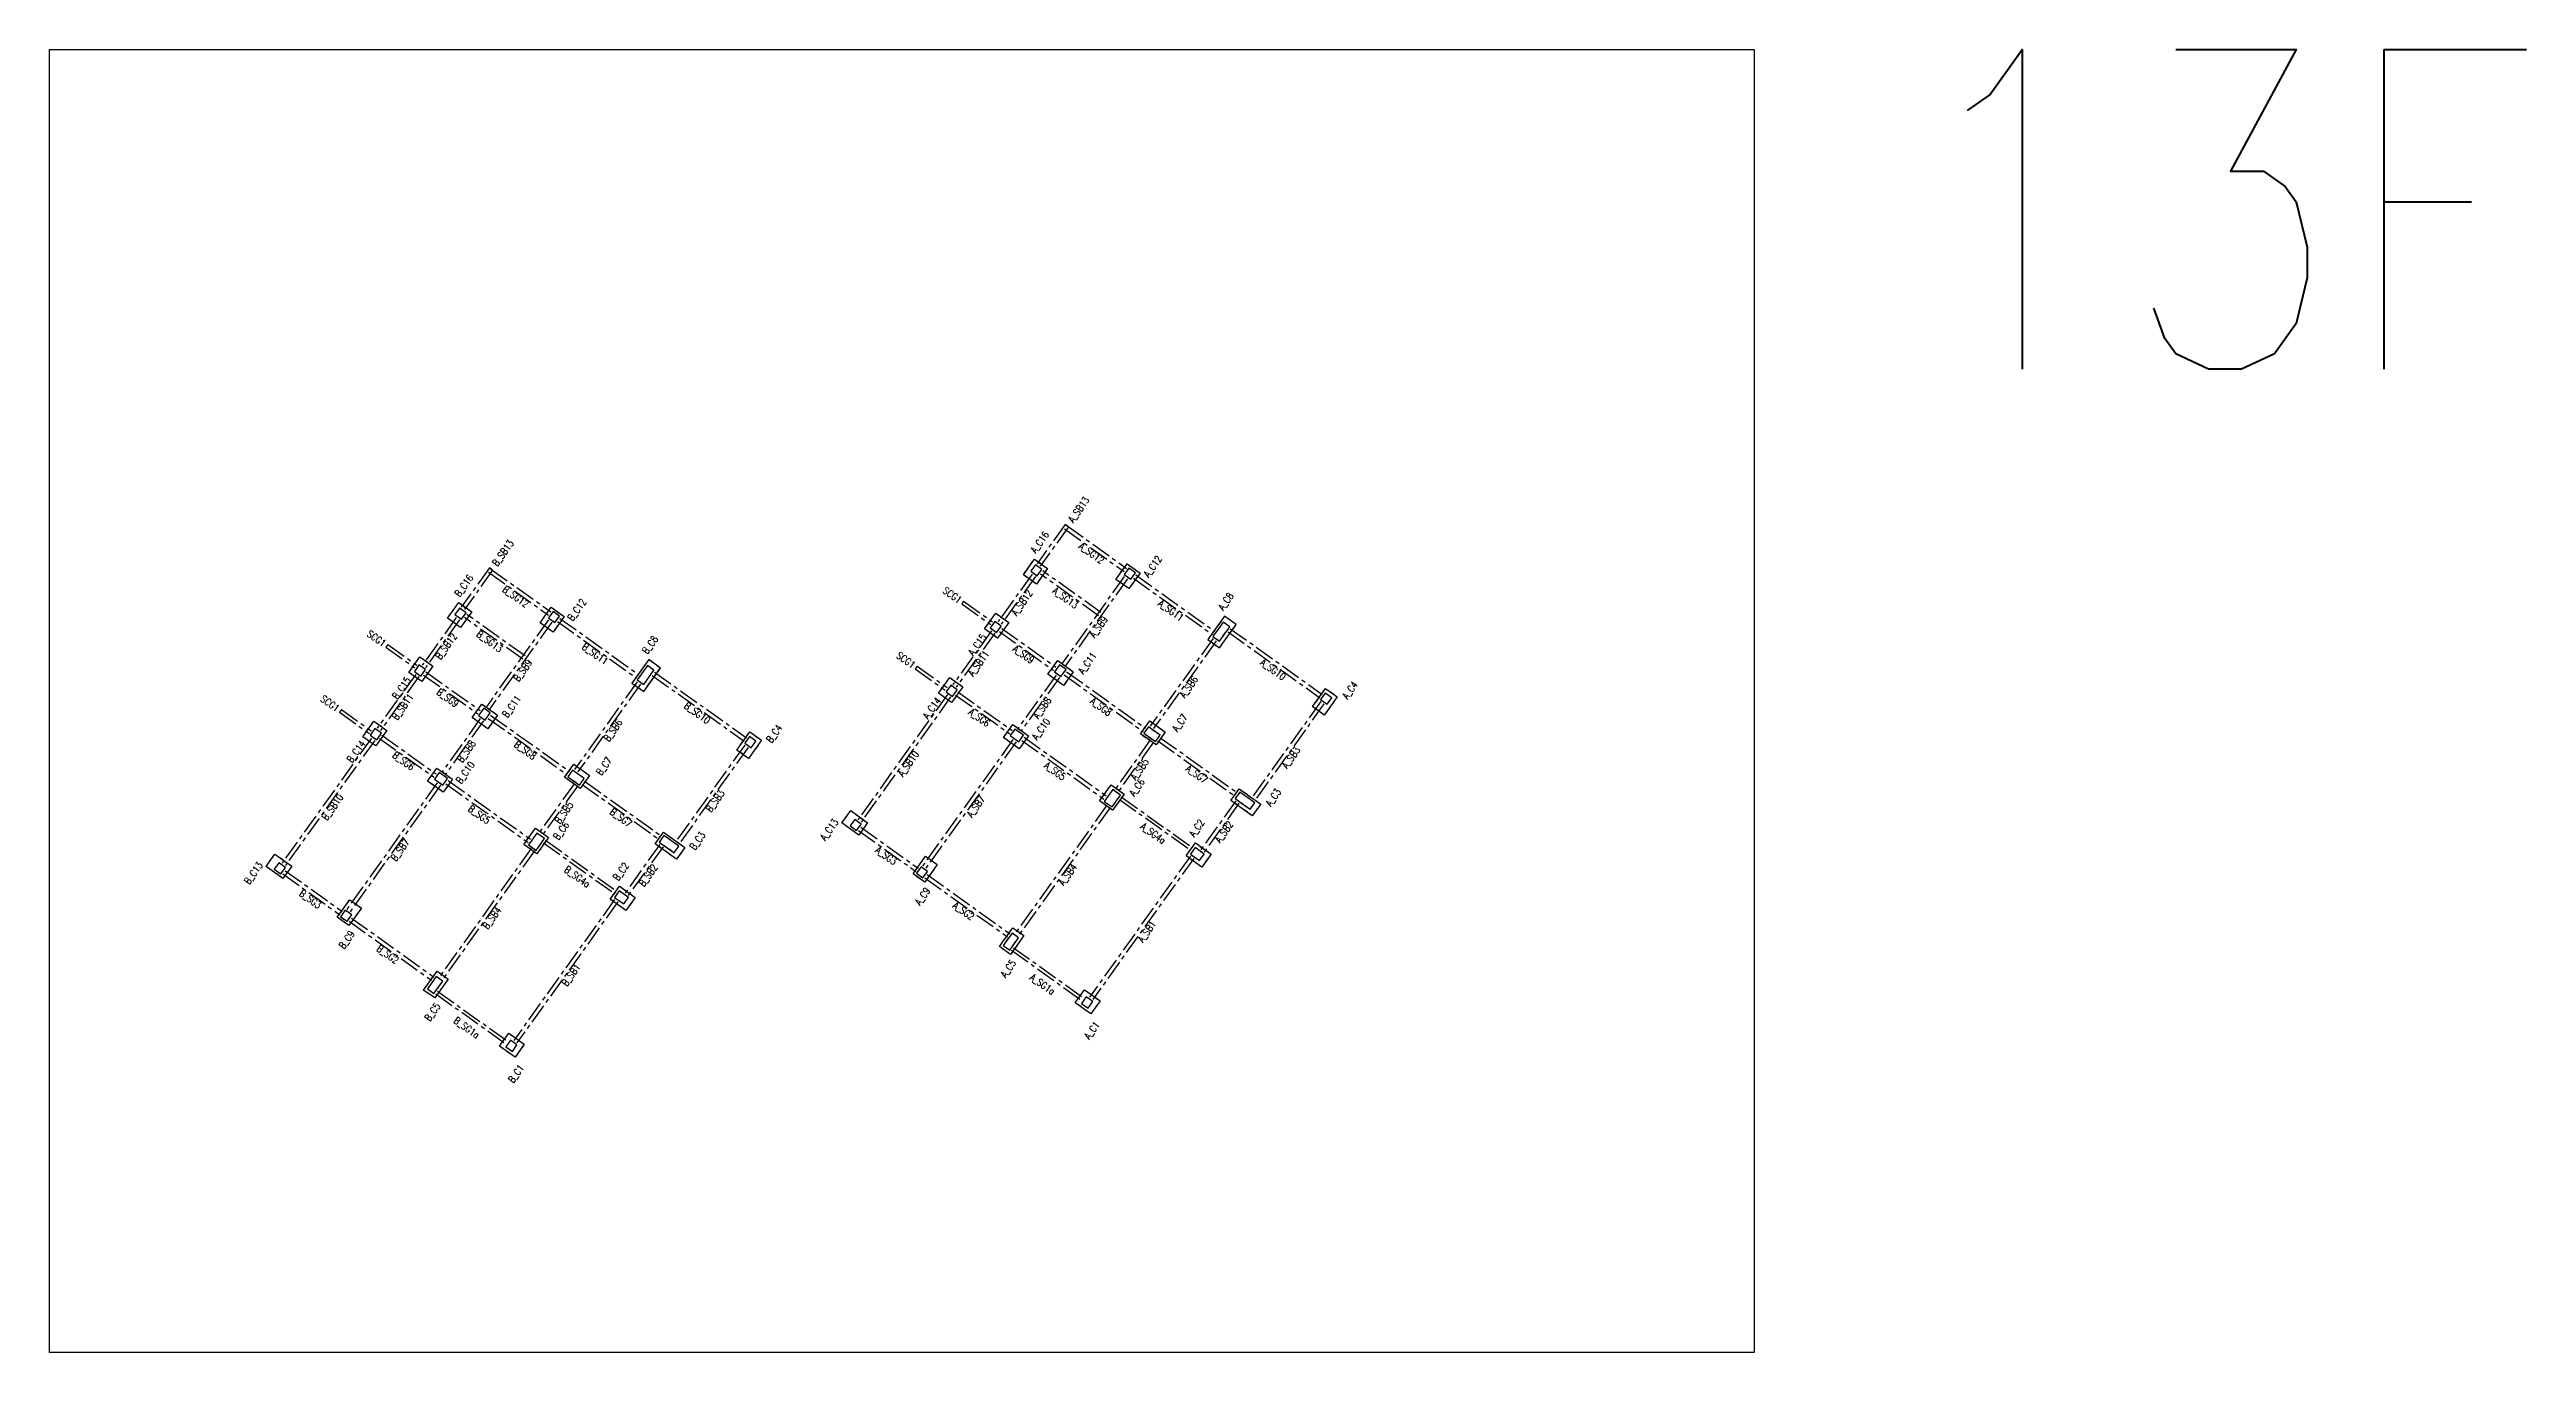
# Model space of a CAD drawing. Header units: millimetres. Extents: x 39613 to 69886, y 27475 to 191272.
# Drawn here: x 50002 to 65498, y 137340 to 145495 of the extents above; entities that cross this region are included whole.
import ezdxf
from ezdxf.enums import TextEntityAlignment as Align

# ---------------------------------------------------------------- set-up
doc = ezdxf.new("R2010")
doc.units = ezdxf.units.MM
doc.header["$LTSCALE"] = 100
doc.header["$MEASUREMENT"] = 0
doc.linetypes.add('CENTER', pattern=[2, 1.25, -0.25, 0.25, -0.25])
doc.linetypes.add('HIDDEN', pattern=[0.375, 0.25, -0.125])
for name, color, linetype in [('TC-COLUMN', 1, 'Continuous'), ('TC-TB', 2, 'Continuous'), ('TC-TC', 4, 'Continuous'), ('TC-虛柱', 4, 'HIDDEN'), ('TC-虛鋼柱', 4, 'HIDDEN'), ('TC-鋼柱', 11, 'Continuous'), ('TC-鋼粱', 183, 'CENTER')]:
    doc.layers.add(name, color=color, linetype=linetype)
doc.styles.get("Standard").update_dxf_attribs({"font": 'txt.shx', "width": 0.8, "bigfont": 'ae.shx'})

msp = doc.modelspace()

# ---------------------------------------------------------------- texts
at = {"layer": 'Defpoints', "color": 3, "width": 0.8}
msp.add_text('13F', height=2000, rotation=360, dxfattribs=at).set_placement((61589.25, 145494.97), align=Align.TOP_LEFT)
at = {"layer": 'TC-TB', "width": 0.8}
for s, rotation, p in [('A_SB13', 54.440027, (56440.49, 142615.14)), ('B_SB13', 54.440027, (52838.04, 142343.25)), ('A_SG12', 324, (56520.73, 142342.62)), ('B_SG12', 324, (52918.28, 142070.73)), ('SCG1', 324.440027, (55649.56, 142080.52)), ('A_SB12', 54.440027, (56084.87, 142031.71)), ('A_SG13', 324, (56357.4, 142062.38)), ('A_SG11', 324, (57017.64, 141984.33)), ('SCG1', 324.440027, (52047.11, 141808.63)), ('B_SB12', 54.440027, (52482.42, 141759.82)), ('B_SG13', 324, (52754.95, 141790.49)), ('A_SB9', 54.440027, (56564.46, 141881.11)), ('B_SB9', 54.440027, (52962.01, 141609.22)), ('B_SG11', 324, (53415.19, 141712.44)), ('SCG1', 324.440027, (55358.75, 141673.72)), ('A_SB11', 54.440027, (55813.88, 141652.63)), ('A_SG9', 324, (56095.6, 141709.26)), ('A_SG10', 324, (57656.27, 141614.01)), ('B_SG9', 324, (52493.15, 141437.37)), ('A_SB6', 54.440027, (57128.61, 141505.66)), ('SCG1', 324.440027, (51756.3, 141401.83)), ('B_SB11', 54.440027, (52211.43, 141380.74)), ('B_SG10', 324, (54053.82, 141342.12)), ('A_SG6', 324, (55818.89, 141314.01)), ('A_SB8', 54.440027, (56211.2, 141374.68)), ('A_SG8', 324, (56580.3, 141381.35)), ('B_SB6', 54.440027, (53526.16, 141233.78)), ('B_SG6', 324, (52216.44, 141042.12)), ('B_SB8', 54.440027, (52608.75, 141102.79)), ('B_SG8', 324, (52977.85, 141109.46)), ('A_SB10', 54.440027, (55374.4, 141024.96)), ('A_SG5', 324, (56292.43, 140978.67)), ('A_SB5', 54.440027, (56821.8, 140990.52)), ('A_SB3', 54.440027, (57768.66, 141063.56)), ('B_SB3', 54.440027, (54166.21, 140791.67)), ('A_SG7', 324, (57179.36, 140959.42)), ('B_SB10', 54.440027, (51771.95, 140753.07)), ('B_SG5', 324, (52689.98, 140706.78)), ('B_SB5', 54.440027, (53219.35, 140718.63)), ('B_SG7', 324, (53576.91, 140687.53)), ('A_SB7', 54.440027, (55796.91, 140756.76)), ('B_SB7', 54.440027, (52194.46, 140484.87)), ('A_SG4a', 324, (56906.1, 140589.15)), ('A_SB2', 54.440027, (57349.04, 140598.33)), ('A_SG3', 324, (55236.2, 140449.31)), ('B_SG4a', 324, (53303.65, 140317.26)), ('B_SB2', 54.440027, (53746.59, 140326.44)), ('A_SB4', 54.440027, (56371.55, 140331.46)), ('B_SG3', 324, (51633.75, 140177.42)), ('B_SB4', 54.440027, (52769.1, 140059.57)), ('A_SG2', 324, (55720.03, 140103.43)), ('A_SB1', 54.440027, (56866.34, 139974.68)), ('B_SG2', 324, (52117.58, 139831.54)), ('B_SB1', 54.440027, (53263.89, 139702.79)), ('A_SG1a', 324, (56213.94, 139644.51)), ('B_SG1a', 324, (52611.49, 139372.62))]:
    msp.add_text(s, height=45, rotation=rotation, dxfattribs=at).set_placement(p, align=Align.MIDDLE_CENTER)
at = {"layer": 'TC-TC', "width": 0.8}
for s, p in [('A_C16', (56196.3, 142411.11)), ('A_C12', (56902.89, 142259.96)), ('B_C16', (52593.85, 142139.22)), ('B_C12', (53300.44, 141988.07)), ('A_C8', (57360.44, 142040.61)), ('B_C8', (53757.99, 141768.72)), ('A_C15', (55805.52, 141769.89)), ('A_C11', (56494.43, 141654.58)), ('B_C15', (52203.07, 141498)), ('A_C4', (58137.58, 141485.05)), ('B_C11', (52891.98, 141382.69)), ('A_C14', (55521.68, 141372.85)), ('A_C7', (57072.72, 141281.34)), ('B_C4', (54535.13, 141213.16)), ('A_C10', (56204.51, 141241.28)), ('B_C14', (51919.23, 141100.96)), ('B_C10', (52602.06, 140969.39)), ('B_C7', (53470.27, 141009.45)), ('A_C6', (56804.49, 140876.9)), ('A_C3', (57657.88, 140814.02)), ('B_C6', (53202.04, 140605.01)), ('B_C3', (54055.43, 140542.13)), ('A_C13', (54879.51, 140612.11)), ('A_C2', (57178.43, 140621.87)), ('B_C13', (51277.06, 140340.22)), ('B_C2', (53575.98, 140349.98)), ('A_C9', (55462.94, 140195.02)), ('B_C9', (51860.49, 139923.13)), ('A_C5', (55999.62, 139742.4)), ('B_C5', (52397.17, 139470.51)), ('A_C1', (56522.63, 139356.22)), ('B_C1', (52920.18, 139084.33))]:
    msp.add_text(s, height=45, rotation=54.440027, dxfattribs=at).set_placement(p, align=Align.MIDDLE_CENTER)

# ---------------------------------------------------------------- linework, layer by layer
at = {"layer": 'Defpoints'}
msp.add_lwpolyline([(60666.19, 145494.97), (60666.19, 137339.6), (50001.56, 137339.6), (50001.56, 145494.97)], close=True, dxfattribs=at)
at = {"layer": 'TC-COLUMN'}
for points in [[(56093.92, 142207.71), (56163.71, 142305.34), (56245.06, 142247.18), (56175.27, 142149.56)], [(56672.69, 142178.68), (56742.48, 142276.3), (56823.83, 142218.14), (56754.04, 142120.52)], [(52491.47, 141935.82), (52561.26, 142033.45), (52642.61, 141975.29), (52572.82, 141877.67)], [(53070.24, 141906.79), (53140.03, 142004.41), (53221.38, 141946.25), (53151.59, 141848.63)], [(55851.47, 141868.57), (55921.26, 141966.19), (56002.61, 141908.04), (55932.82, 141810.41)], [(57247.88, 141801.47), (57321.1, 141749.13), (57425.77, 141895.56), (57352.55, 141947.9)], [(52249.02, 141596.68), (52318.81, 141694.3), (52400.16, 141636.15), (52330.37, 141538.52)], [(53645.43, 141529.58), (53718.65, 141477.24), (53823.32, 141623.67), (53750.11, 141676.01)], [(56309.02, 141670.34), (56406.64, 141600.55), (56345.58, 141515.14), (56247.96, 141584.92)], [(55563.57, 141465.83), (55633.36, 141563.46), (55714.71, 141505.3), (55644.92, 141407.68)], [(57903.64, 141381.86), (57985.05, 141495.75), (58058.27, 141443.41), (57976.85, 141329.52)], [(52706.57, 141398.45), (52804.19, 141328.66), (52743.13, 141243.25), (52645.51, 141313.03)], [(51961.12, 141193.95), (52030.91, 141291.57), (52112.26, 141233.41), (52042.47, 141135.79)], [(54301.19, 141109.97), (54382.6, 141223.86), (54455.82, 141171.52), (54374.4, 141057.63)], [(56027.82, 141269.24), (56125.44, 141199.46), (56067.29, 141118.11), (55969.67, 141187.89)], [(56884.4, 141293.03), (56982.02, 141223.25), (56923.87, 141141.9), (56826.25, 141211.68)], [(53281.95, 141021.14), (53379.57, 140951.36), (53321.42, 140870.01), (53223.8, 140939.79)], [(52425.37, 140997.36), (52522.99, 140927.57), (52464.84, 140846.22), (52367.22, 140916)], [(56571.38, 140791.55), (56644.08, 140893.23), (56725.43, 140835.08), (56652.73, 140733.39)], [(57392.25, 140794.94), (57444.59, 140868.15), (57578.81, 140772.2), (57526.47, 140698.98)], [(55013.82, 140731.21), (55119.57, 140655.61), (55064.33, 140578.32), (54958.57, 140653.93)], [(52968.93, 140519.66), (53041.63, 140621.34), (53122.98, 140563.19), (53050.28, 140461.5)], [(53789.8, 140523.05), (53842.14, 140596.26), (53976.36, 140500.31), (53924.02, 140427.09)], [(51411.37, 140459.32), (51517.13, 140383.72), (51461.88, 140306.43), (51356.12, 140382.04)], [(55476.93, 140283.37), (55403.71, 140335.71), (55482.22, 140445.53), (55555.44, 140393.19)], [(57210, 140378.04), (57112.38, 140447.82), (57170.54, 140529.17), (57268.16, 140459.39)], [(53607.55, 140106.15), (53509.93, 140175.93), (53568.09, 140257.28), (53665.71, 140187.5)], [(51874.48, 140011.48), (51801.26, 140063.82), (51879.77, 140173.64), (51952.99, 140121.3)], [(55944.45, 139880.18), (56028.78, 139998.13), (56097.93, 139948.7), (56013.6, 139830.74)], [(52342, 139608.29), (52426.33, 139726.24), (52495.48, 139676.81), (52411.15, 139558.85)], [(56516.28, 139459.1), (56418.66, 139528.89), (56476.81, 139610.24), (56574.43, 139540.45)], [(52913.83, 139187.21), (52816.21, 139257), (52874.36, 139338.35), (52971.99, 139268.56)]]:
    msp.add_lwpolyline(points, close=True, dxfattribs=at)
at = {"layer": 'TC-虛柱'}
for points in [[(56093.92, 142207.71), (56163.71, 142305.34), (56245.06, 142247.18), (56175.27, 142149.56)], [(56672.69, 142178.68), (56742.48, 142276.3), (56823.83, 142218.14), (56754.04, 142120.52)], [(52491.47, 141935.82), (52561.26, 142033.45), (52642.61, 141975.29), (52572.82, 141877.67)], [(53070.24, 141906.79), (53140.03, 142004.41), (53221.38, 141946.25), (53151.59, 141848.63)], [(55851.47, 141868.57), (55921.26, 141966.19), (56002.61, 141908.04), (55932.82, 141810.41)], [(57247.88, 141801.47), (57321.1, 141749.13), (57425.77, 141895.56), (57352.55, 141947.9)], [(52249.02, 141596.68), (52318.81, 141694.3), (52400.16, 141636.15), (52330.37, 141538.52)], [(53645.43, 141529.58), (53718.65, 141477.24), (53823.32, 141623.67), (53750.11, 141676.01)], [(56309.02, 141670.34), (56406.64, 141600.55), (56345.58, 141515.14), (56247.96, 141584.92)], [(55563.57, 141465.83), (55633.36, 141563.46), (55714.71, 141505.3), (55644.92, 141407.68)], [(57903.64, 141381.86), (57985.05, 141495.75), (58058.27, 141443.41), (57976.85, 141329.52)], [(52706.57, 141398.45), (52804.19, 141328.66), (52743.13, 141243.25), (52645.51, 141313.03)], [(51961.12, 141193.95), (52030.91, 141291.57), (52112.26, 141233.41), (52042.47, 141135.79)], [(54301.19, 141109.97), (54382.6, 141223.86), (54455.82, 141171.52), (54374.4, 141057.63)], [(56027.82, 141269.24), (56125.44, 141199.46), (56067.29, 141118.11), (55969.67, 141187.89)], [(56884.4, 141293.03), (56982.02, 141223.25), (56923.87, 141141.9), (56826.25, 141211.68)], [(53281.95, 141021.14), (53379.57, 140951.36), (53321.42, 140870.01), (53223.8, 140939.79)], [(52425.37, 140997.36), (52522.99, 140927.57), (52464.84, 140846.22), (52367.22, 140916)], [(56571.38, 140791.55), (56644.08, 140893.23), (56725.43, 140835.08), (56652.73, 140733.39)], [(57392.25, 140794.94), (57444.59, 140868.15), (57578.81, 140772.2), (57526.47, 140698.98)], [(55013.82, 140731.21), (55119.57, 140655.61), (55064.33, 140578.32), (54958.57, 140653.93)], [(52968.93, 140519.66), (53041.63, 140621.34), (53122.98, 140563.19), (53050.28, 140461.5)], [(53789.8, 140523.05), (53842.14, 140596.26), (53976.36, 140500.31), (53924.02, 140427.09)], [(51411.37, 140459.32), (51517.13, 140383.72), (51461.88, 140306.43), (51356.12, 140382.04)], [(55476.93, 140283.37), (55403.71, 140335.71), (55482.22, 140445.53), (55555.44, 140393.19)], [(57210, 140378.04), (57112.38, 140447.82), (57170.54, 140529.17), (57268.16, 140459.39)], [(53607.55, 140106.15), (53509.93, 140175.93), (53568.09, 140257.28), (53665.71, 140187.5)], [(51874.48, 140011.48), (51801.26, 140063.82), (51879.77, 140173.64), (51952.99, 140121.3)], [(55944.45, 139880.18), (56028.78, 139998.13), (56097.93, 139948.7), (56013.6, 139830.74)], [(52342, 139608.29), (52426.33, 139726.24), (52495.48, 139676.81), (52411.15, 139558.85)], [(56516.28, 139459.1), (56418.66, 139528.89), (56476.81, 139610.24), (56574.43, 139540.45)], [(52913.83, 139187.21), (52816.21, 139257), (52874.36, 139338.35), (52971.99, 139268.56)]]:
    msp.add_lwpolyline(points, close=True, dxfattribs=at)
at = {"layer": 'TC-虛鋼柱'}
for points in [[(56181.1, 142200.71), (56210.18, 142241.38), (56169.5, 142270.46), (56140.43, 142229.78)], [(56765.69, 142179.8), (56794.77, 142220.48), (56754.09, 142249.56), (56725.01, 142208.88)], [(52578.65, 141928.82), (52607.73, 141969.49), (52567.05, 141998.57), (52537.98, 141957.89)], [(53163.24, 141907.91), (53192.32, 141948.59), (53151.64, 141977.67), (53122.56, 141936.99)], [(55927.03, 141845.29), (55956.1, 141885.97), (55915.43, 141915.04), (55886.35, 141874.37)], [(57385.09, 141881.63), (57344.41, 141910.7), (57280.44, 141821.22), (57321.11, 141792.14)], [(52324.58, 141573.4), (52353.65, 141614.08), (52312.98, 141643.15), (52283.9, 141602.48)], [(53782.64, 141609.74), (53741.96, 141638.81), (53677.99, 141549.33), (53718.66, 141520.25)], [(56329.33, 141569.78), (56361.31, 141614.52), (56320.64, 141643.6), (56288.65, 141598.86)], [(55651.04, 141446.33), (55680.12, 141487), (55639.44, 141516.08), (55610.36, 141475.41)], [(52726.88, 141297.89), (52758.86, 141342.63), (52718.19, 141371.71), (52686.2, 141326.97)], [(57994.32, 141396.93), (58023.39, 141437.61), (57982.72, 141466.69), (57953.64, 141426.01)], [(52048.59, 141174.44), (52077.67, 141215.11), (52036.99, 141244.19), (52007.91, 141203.52)], [(54391.87, 141125.04), (54420.94, 141165.72), (54380.27, 141194.8), (54351.19, 141154.12)], [(56065.27, 141162.57), (56094.35, 141203.25), (56041.47, 141241.05), (56012.39, 141200.37)], [(56920.39, 141162.82), (56949.46, 141203.5), (56876.25, 141255.84), (56847.17, 141215.16)], [(52462.82, 140890.68), (52491.9, 140931.36), (52439.02, 140969.16), (52409.94, 140928.48)], [(53317.94, 140890.93), (53347.01, 140931.61), (53273.8, 140983.95), (53244.72, 140943.27)], [(56649.25, 140754.32), (56701.59, 140827.53), (56652.78, 140862.43), (56600.44, 140789.21)], [(57512.55, 140739.67), (57541.63, 140780.34), (57448.07, 140847.22), (57419, 140806.55)], [(53046.81, 140482.43), (53099.14, 140555.64), (53050.33, 140590.54), (52997.99, 140517.32)], [(53910.1, 140467.78), (53939.18, 140508.45), (53845.62, 140575.33), (53816.55, 140534.66)], [(55050.68, 140606.52), (55079.76, 140647.19), (55039.08, 140676.27), (55010, 140635.6)], [(51448.23, 140334.63), (51477.31, 140375.3), (51436.63, 140404.38), (51407.55, 140363.71)], [(57196.07, 140418.73), (57225.15, 140459.4), (57168.2, 140500.11), (57139.12, 140459.44)], [(55465.31, 140310.11), (55494.39, 140350.78), (55453.71, 140379.86), (55424.64, 140339.19)], [(51862.86, 140038.22), (51891.94, 140078.89), (51851.27, 140107.97), (51822.19, 140067.3)], [(53593.62, 140146.84), (53622.7, 140187.52), (53565.75, 140228.22), (53536.67, 140187.55)], [(56008.96, 139858.65), (56064.21, 139935.93), (56023.54, 139965.01), (55968.29, 139887.72)], [(52406.51, 139586.76), (52461.76, 139664.04), (52421.09, 139693.12), (52365.84, 139615.83)], [(56499.44, 139495.73), (56528.52, 139536.4), (56487.84, 139565.48), (56458.76, 139524.8)], [(52896.99, 139223.84), (52926.07, 139264.51), (52885.39, 139293.59), (52856.31, 139252.91)]]:
    msp.add_lwpolyline(points, close=True, dxfattribs=at)
at = {"layer": 'TC-鋼柱'}
for points in [[(56181.1, 142200.71), (56210.18, 142241.38), (56169.5, 142270.46), (56140.43, 142229.78)], [(56765.69, 142179.8), (56794.77, 142220.48), (56754.09, 142249.56), (56725.01, 142208.88)], [(52578.65, 141928.82), (52607.73, 141969.49), (52567.05, 141998.57), (52537.98, 141957.89)], [(53163.24, 141907.91), (53192.32, 141948.59), (53151.64, 141977.67), (53122.56, 141936.99)], [(55927.03, 141845.29), (55956.1, 141885.97), (55915.43, 141915.04), (55886.35, 141874.37)], [(57385.09, 141881.63), (57344.41, 141910.7), (57280.44, 141821.22), (57321.11, 141792.14)], [(52324.58, 141573.4), (52353.65, 141614.08), (52312.98, 141643.15), (52283.9, 141602.48)], [(53782.64, 141609.74), (53741.96, 141638.81), (53677.99, 141549.33), (53718.66, 141520.25)], [(56329.33, 141569.78), (56361.31, 141614.52), (56320.64, 141643.6), (56288.65, 141598.86)], [(55651.04, 141446.33), (55680.12, 141487), (55639.44, 141516.08), (55610.36, 141475.41)], [(52726.88, 141297.89), (52758.86, 141342.63), (52718.19, 141371.71), (52686.2, 141326.97)], [(57994.32, 141396.93), (58023.39, 141437.61), (57982.72, 141466.69), (57953.64, 141426.01)], [(52048.59, 141174.44), (52077.67, 141215.11), (52036.99, 141244.19), (52007.91, 141203.52)], [(54391.87, 141125.04), (54420.94, 141165.72), (54380.27, 141194.8), (54351.19, 141154.12)], [(56065.27, 141162.57), (56094.35, 141203.25), (56041.47, 141241.05), (56012.39, 141200.37)], [(56920.39, 141162.82), (56949.46, 141203.5), (56876.25, 141255.84), (56847.17, 141215.16)], [(52462.82, 140890.68), (52491.9, 140931.36), (52439.02, 140969.16), (52409.94, 140928.48)], [(53317.94, 140890.93), (53347.01, 140931.61), (53273.8, 140983.95), (53244.72, 140943.27)], [(56649.25, 140754.32), (56701.59, 140827.53), (56652.78, 140862.43), (56600.44, 140789.21)], [(57512.55, 140739.67), (57541.63, 140780.34), (57448.07, 140847.22), (57419, 140806.55)], [(53046.81, 140482.43), (53099.14, 140555.64), (53050.33, 140590.54), (52997.99, 140517.32)], [(53910.1, 140467.78), (53939.18, 140508.45), (53845.62, 140575.33), (53816.55, 140534.66)], [(55050.68, 140606.52), (55079.76, 140647.19), (55039.08, 140676.27), (55010, 140635.6)], [(51448.23, 140334.63), (51477.31, 140375.3), (51436.63, 140404.38), (51407.55, 140363.71)], [(57196.07, 140418.73), (57225.15, 140459.4), (57168.2, 140500.11), (57139.12, 140459.44)], [(55465.31, 140310.11), (55494.39, 140350.78), (55453.71, 140379.86), (55424.64, 140339.19)], [(51862.86, 140038.22), (51891.94, 140078.89), (51851.27, 140107.97), (51822.19, 140067.3)], [(53593.62, 140146.84), (53622.7, 140187.52), (53565.75, 140228.22), (53536.67, 140187.55)], [(56008.96, 139858.65), (56064.21, 139935.93), (56023.54, 139965.01), (55968.29, 139887.72)], [(52406.51, 139586.76), (52461.76, 139664.04), (52421.09, 139693.12), (52365.84, 139615.83)], [(56499.44, 139495.73), (56528.52, 139536.4), (56487.84, 139565.48), (56458.76, 139524.8)], [(52896.99, 139223.84), (52926.07, 139264.51), (52885.39, 139293.59), (52856.31, 139252.91)]]:
    msp.add_lwpolyline(points, close=True, dxfattribs=at)
at = {"layer": 'TC-鋼粱'}
for p, q in [((56355.58, 142522.15), (56179.39, 142275.69)), ((56375.92, 142507.61), (56199.73, 142261.15)), ((56351.21, 142494.54), (56725.6, 142226.9)), ((56375.92, 142507.61), (56355.58, 142522.15)), ((56365.75, 142514.88), (56740.14, 142247.24)), ((52753.13, 142250.26), (52576.94, 142003.8)), ((52773.47, 142235.72), (52597.28, 141989.26)), ((52748.76, 142222.65), (53123.15, 141955.01)), ((52773.47, 142235.72), (52753.13, 142250.26)), ((52763.3, 142242.99), (53137.69, 141975.35)), ((56148.85, 142211.47), (55935.48, 141913)), ((56169.19, 142196.93), (55955.82, 141898.46)), ((56565.09, 141950.79), (56200.87, 142211.16)), ((56579.63, 141971.12), (56215.41, 142231.5)), ((56725.3, 142196.39), (56332.73, 141647.24)), ((56745.64, 142181.85), (56353.07, 141632.71)), ((56782.55, 142186.19), (57276.58, 141833.02)), ((56797.09, 142206.53), (57291.12, 141853.36)), ((52977.18, 141699.23), (52612.96, 141959.61)), ((55720.46, 142042.13), (55708.83, 142025.86)), ((55708.83, 142025.86), (55889.85, 141896.45)), ((55720.46, 142042.13), (55901.48, 141912.72)), ((52546.4, 141939.58), (52333.03, 141641.11)), ((52566.74, 141925.04), (52353.37, 141626.57)), ((52962.64, 141678.9), (52598.42, 141939.27)), ((53122.85, 141924.5), (52730.28, 141375.35)), ((53143.19, 141909.96), (52750.62, 141360.82)), ((53180.1, 141914.3), (53674.13, 141561.13)), ((53194.64, 141934.64), (53688.67, 141581.47)), ((55894.77, 141856.06), (55653.39, 141518.4)), ((55915.11, 141841.52), (55673.73, 141503.86)), ((55943.88, 141851.68), (56283.52, 141608.88)), ((55958.42, 141872.02), (56298.06, 141629.22)), ((57280.72, 141808.72), (56888.18, 141259.6)), ((57301.06, 141794.18), (56908.51, 141245.06)), ((57374.32, 141849.37), (57949.87, 141437.93)), ((57388.86, 141869.71), (57964.41, 141458.27)), ((52118.01, 141770.24), (52106.38, 141753.97)), ((52106.38, 141753.97), (52287.4, 141624.57)), ((52118.01, 141770.24), (52299.03, 141640.84)), ((52292.32, 141584.17), (52050.94, 141246.51)), ((52312.66, 141569.63), (52071.28, 141231.97)), ((52341.43, 141579.79), (52681.07, 141336.99)), ((52355.97, 141600.13), (52695.61, 141357.33)), ((53678.28, 141536.83), (53285.73, 140987.71)), ((53698.61, 141522.29), (53306.06, 140973.17)), ((53771.87, 141577.48), (54347.42, 141166.04)), ((53786.41, 141597.82), (54361.96, 141186.38)), ((55429.64, 141635.33), (55418.01, 141619.06)), ((55418.01, 141619.06), (55605.14, 141485.29)), ((55429.64, 141635.33), (55616.77, 141501.56)), ((56299.11, 141579.09), (56057.86, 141241.62)), ((56319.44, 141564.55), (56078.2, 141227.09)), ((56349.19, 141580.37), (56843.4, 141227.08)), ((56363.73, 141600.71), (56857.94, 141247.42)), ((51827.2, 141363.44), (51815.56, 141347.17)), ((51815.56, 141347.17), (52002.69, 141213.4)), ((51827.2, 141363.44), (52014.32, 141229.67)), ((52761.28, 141328.82), (53255.49, 140975.53)), ((55618.78, 141457.09), (55059.13, 140674.23)), ((55639.12, 141442.56), (55079.47, 140659.69)), ((55669.34, 141454.73), (56008.57, 141212.22)), ((55683.87, 141475.07), (56023.11, 141232.56)), ((57954.17, 141413.34), (57520.99, 140807.38)), ((57974.51, 141398.8), (57541.33, 140792.85)), ((52016.33, 141185.21), (51456.68, 140402.34)), ((52066.89, 141182.84), (52406.12, 140940.33)), ((52081.42, 141203.18), (52420.66, 140960.67)), ((52696.66, 141307.2), (52455.41, 140969.73)), ((52716.99, 141292.66), (52475.75, 140955.2)), ((52746.74, 141308.48), (53240.95, 140955.19)), ((56029.1, 141176.14), (55463.6, 140385.09)), ((56083.58, 141170.99), (56598.12, 140803.16)), ((56098.12, 141191.33), (56612.66, 140823.5)), ((56888.13, 141173.59), (56667.14, 140864.45)), ((56950.52, 141187.54), (57432.67, 140842.87)), ((52036.67, 141170.67), (51477.02, 140387.8)), ((54351.72, 141141.45), (53918.55, 140535.49)), ((54372.06, 141126.91), (53938.88, 140520.96)), ((56049.44, 141161.6), (55483.94, 140370.55)), ((56908.47, 141159.05), (56687.48, 140849.92)), ((56935.98, 141167.21), (57418.13, 140822.53)), ((52426.65, 140904.25), (51861.15, 140113.2)), ((52446.99, 140889.71), (51881.49, 140098.66)), ((52481.13, 140899.1), (52995.68, 140531.27)), ((52495.67, 140919.44), (53010.21, 140551.61)), ((53285.68, 140901.7), (53064.69, 140592.56)), ((53306.02, 140887.16), (53085.03, 140578.03)), ((53333.53, 140895.32), (53815.68, 140550.64)), ((53348.07, 140915.65), (53830.22, 140570.98)), ((56617, 140765.08), (56043.59, 139962.96)), ((56637.34, 140750.54), (56063.92, 139948.43)), ((56695.19, 140801.38), (57142.62, 140481.52)), ((56706.82, 140817.65), (57154.25, 140497.79)), ((57422.69, 140791.62), (57204.52, 140486.44)), ((57443.02, 140777.08), (57224.86, 140471.9)), ((55063.18, 140606.8), (55420.86, 140351.1)), ((55077.71, 140627.14), (55435.4, 140371.44)), ((53014.55, 140493.19), (52441.14, 139691.07)), ((53034.89, 140478.65), (52461.48, 139676.54)), ((53092.74, 140529.49), (53540.17, 140209.63)), ((53104.37, 140545.76), (53551.8, 140225.9)), ((53820.24, 140519.73), (53602.07, 140214.55)), ((53840.57, 140505.19), (53622.41, 140200.01)), ((57139.41, 140446.94), (56507.84, 139563.47)), ((57159.75, 140432.4), (56528.18, 139548.93)), ((51460.73, 140334.91), (51818.41, 140079.21)), ((51475.26, 140355.25), (51832.95, 140099.55)), ((55477.81, 140310.39), (55994.23, 139941.21)), ((55492.35, 140330.73), (56008.77, 139961.55)), ((53536.96, 140175.05), (52905.39, 139291.58)), ((53557.3, 140160.51), (52925.73, 139277.04)), ((51875.36, 140038.5), (52391.79, 139669.32)), ((51889.9, 140058.84), (52406.32, 139689.66)), ((56020.01, 139856.9), (56459.35, 139542.82)), ((56031.64, 139873.17), (56470.98, 139559.09)), ((52417.56, 139585.01), (52856.9, 139270.93)), ((52429.19, 139601.28), (52868.53, 139287.2))]:
    msp.add_line(p, q, dxfattribs=at)

msp.set_redraw_order([(e.dxf.handle, doc.entitydb.next_handle()) for e in msp.query("TEXT MTEXT ATTDEF DIMENSION ARC_DIMENSION")])  # texts and dimensions are drawn at this point

doc.saveas('drawing.dxf')
